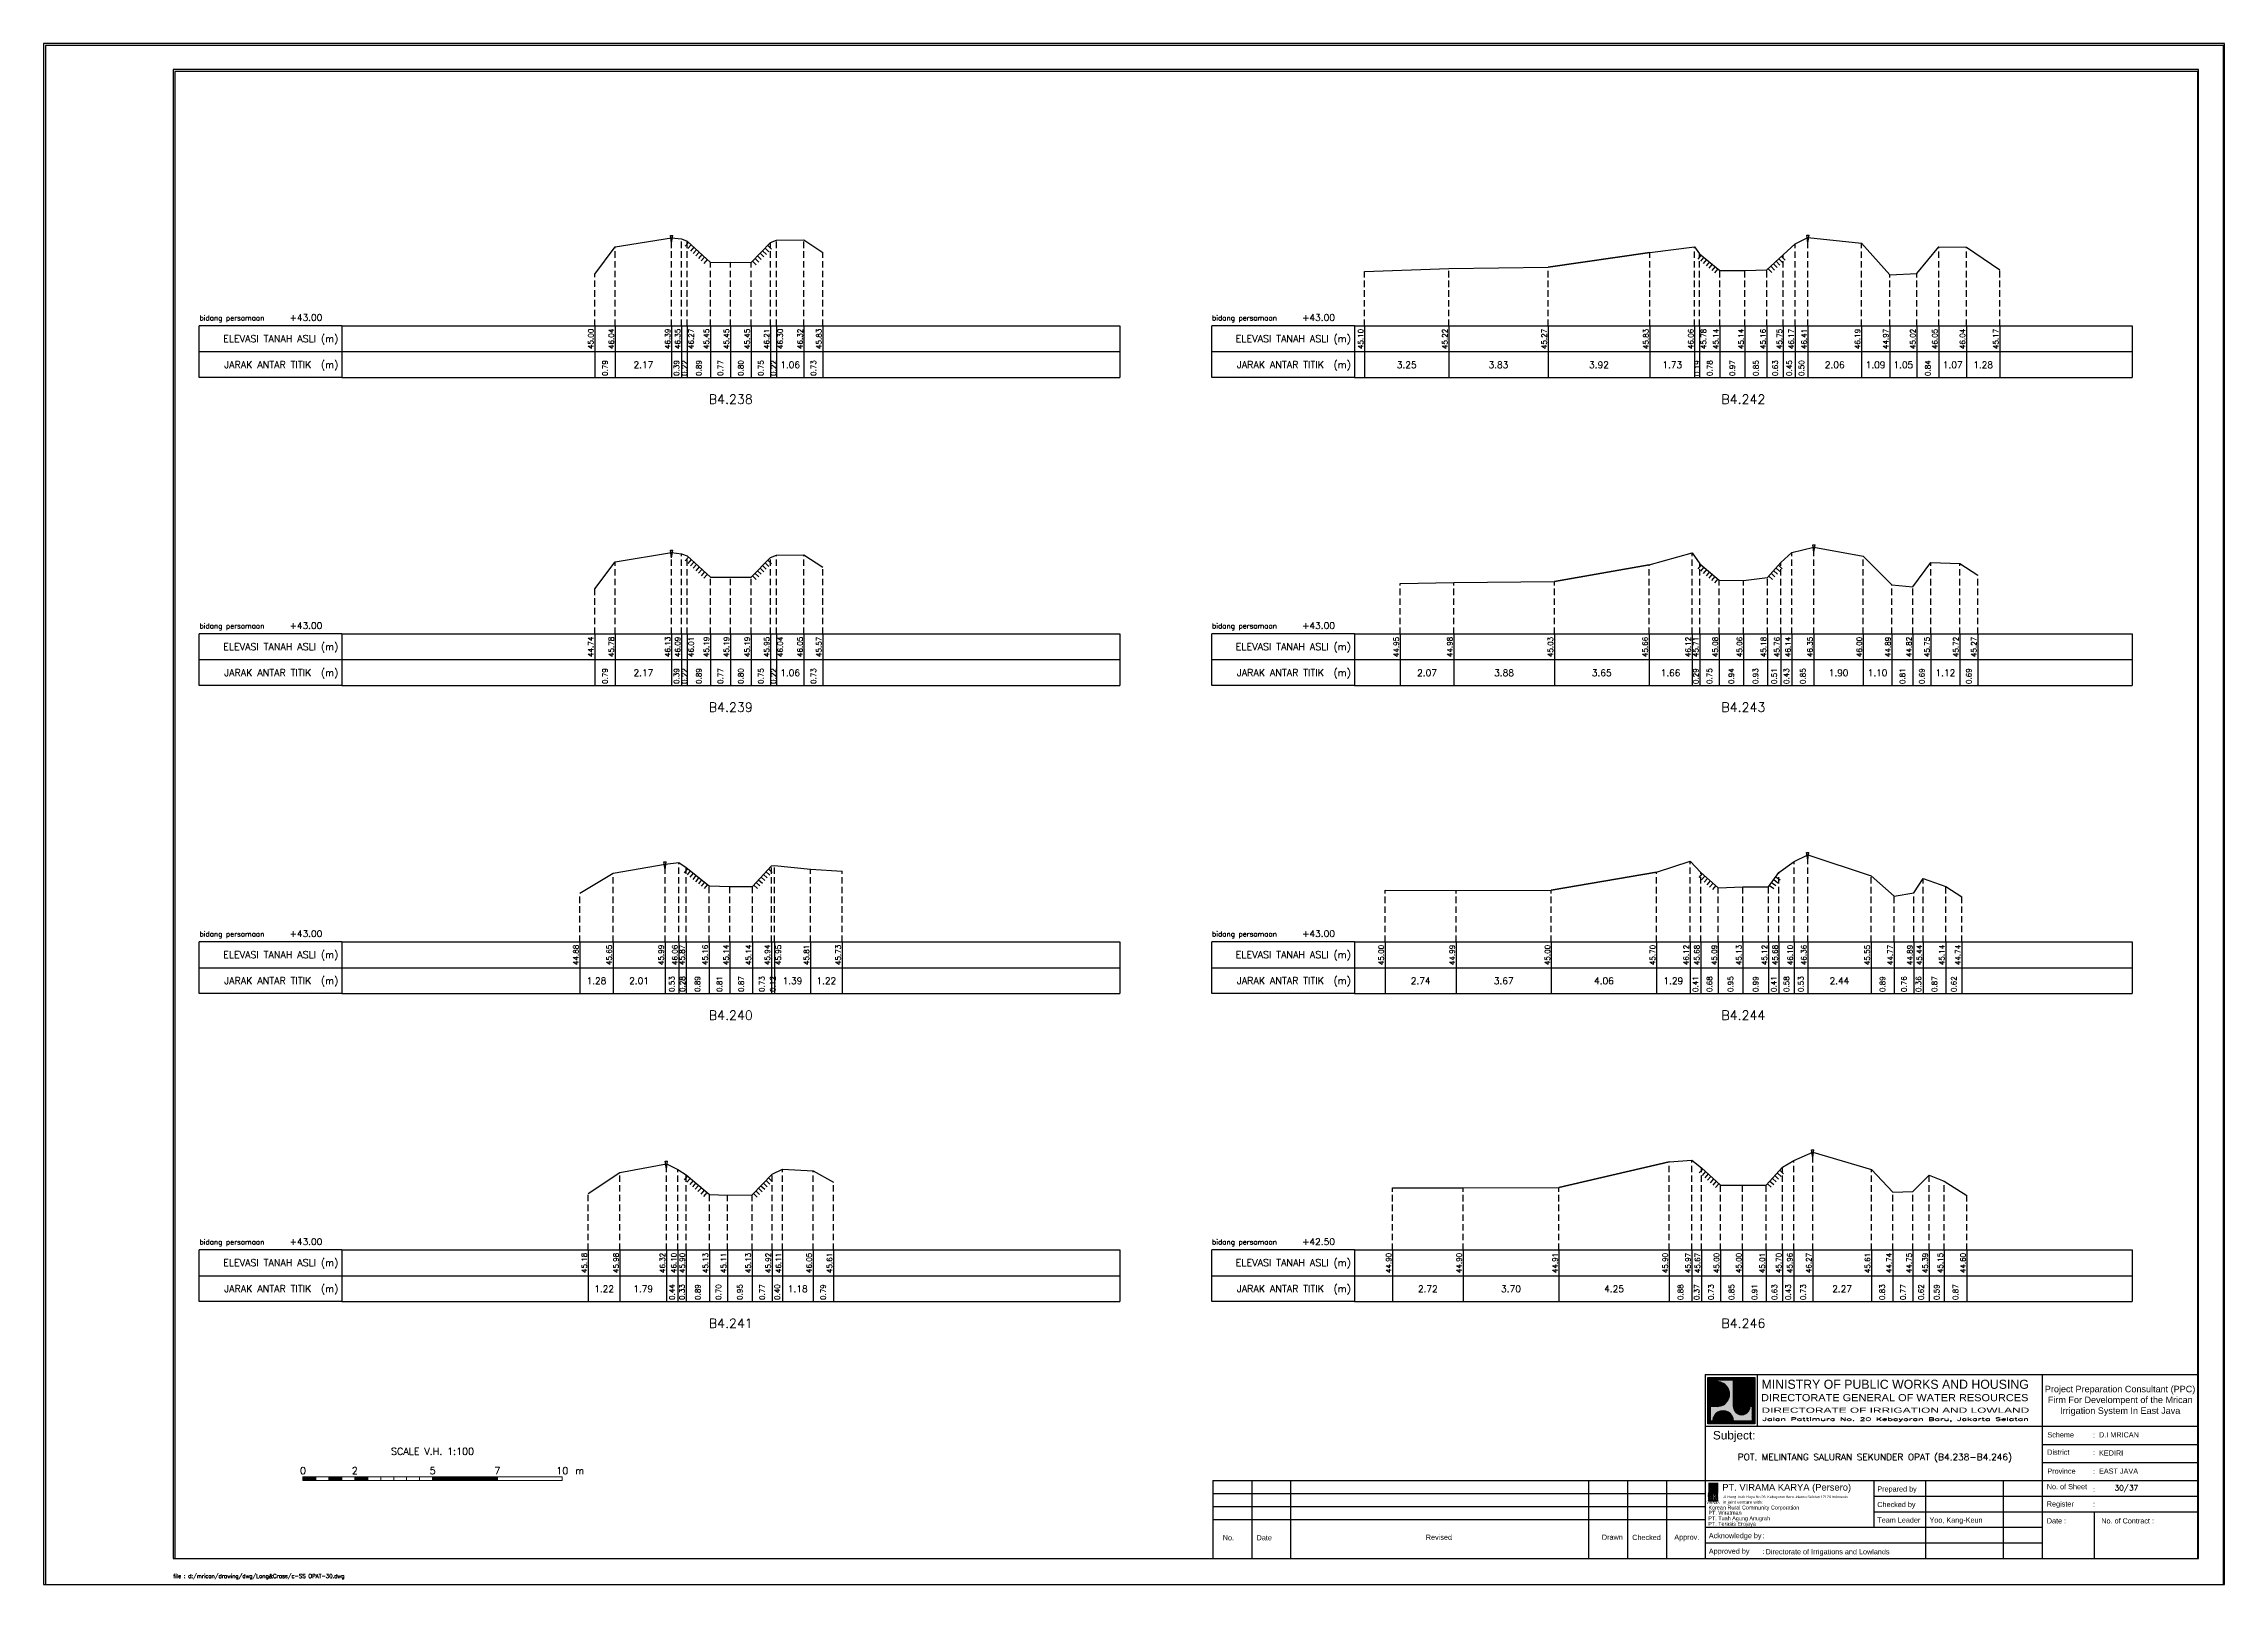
# Model space of a CAD drawing. Header units: inches. Extents: x -11 to 3175, y -842 to -783.
# Drawn here: x 2489 to 2573.1, y -842 to -782.6 of the extents above; entities that cross this region are included whole.
import ezdxf
from ezdxf.enums import TextEntityAlignment as Align

# ---------------------------------------------------------------- set-up
doc = ezdxf.new("R2010")
doc.units = ezdxf.units.IN
doc.header["$MEASUREMENT"] = 0
doc.linetypes.add('DASHED2', pattern=[0.375, 0.25, -0.125])
doc.layers.add('KOP', color=7, linetype='Continuous')
doc.layers.add('pelengkap', color=7, linetype='Continuous')
doc.styles.add('ARIAL', font='arial.ttf')
doc.styles.add('battang01', font='arial.ttf')
doc.styles.add('L100', font='simplex.shx', dxfattribs={"height": 0.254})
doc.styles.add('L140', font='simplex.shx', dxfattribs={"height": 0.356})
doc.styles.add('L60', font='simplex.shx', dxfattribs={"height": 0.152})
doc.styles.add('L80', font='simplex.shx', dxfattribs={"height": 0.203})
doc.styles.add('ROMANS-N', font='ROMANS.SHX', dxfattribs={"width": 0.8})
doc.styles.add('SONDU', font='arial.ttf')
doc.styles.get("Standard").update_dxf_attribs({"font": 'simplex.shx'})
doc.styles.add('STYLE1', font='arial.ttf', dxfattribs={"height": 0.2})
pattern_1 = [(45, (0, 0), (-0.08838834764831843, 0.08838834764831845), [])]

# ---------------------------------------------------------------- blocks, each defined once
blk = doc.blocks.new('kop')
at = {"layer": 'KOP'}
h = blk.add_hatch(color=3, dxfattribs=at)
h.paths.add_polyline_path([(609.8653532927285, 69.7965174242664), (591.8076082223538, 69.7965174242664), (591.8076082223538, 51.90947071793616), (609.8653532927285, 51.90947071793616)])
h.paths.add_polyline_path([(592.1020534932645, 52.24844148547069), (592.1020534932645, 69.50460869670152), (609.5341911203627, 69.50460869670152), (609.5341911203627, 52.24844148547069)], flags=16)
edge = h.paths.add_edge_path(flags=0)
edge.add_line((608.873529834174, 52.90910277674104), (601.6712012034158, 52.90910277674104))
edge.add_ellipse((597.6820295724688, 52.91975268540099), major_axis=(2.820780363398898, 2.820780363398898), ratio=0.9999999999999934, start_angle=314.8470375744171, end_angle=495.1529624255826)
edge.add_line((593.6928579415221, 52.90910277674104), (592.7627147794652, 52.90910277674104))
edge.add_line((592.7627147794651, 52.90910277674104), (592.7627147794651, 58.62619728620361))
edge.add_line((592.7627147794651, 58.62619728620368), (595.428986556629, 58.62619728620368))
edge.add_ellipse((595.4289865566291, 63.36824099147847), major_axis=(-3.353131261170752, 3.353131261170752), ratio=0.9999999999999983, start_angle=134.9999999999999, end_angle=314.9999999999999)
edge.add_line((595.4289865566291, 68.11028469675327), (595.4289865566291, 68.84394741944757))
edge.add_line((595.4289865566291, 68.84394741944752), (601.6547436091821, 68.84394741944752))
edge.add_line((601.6547436091821, 68.84394741944752), (601.6547436091821, 58.59413430307072))
edge.add_ellipse((604.8563547331537, 58.62619728605213), major_axis=(2.263994459030571, 2.263994459030571), ratio=0.9999999999991376, start_angle=135.5737774266452, end_angle=315.0000000026869)
edge.add_line((608.0581264027169, 58.62619728620368), (608.873529834174, 58.62619728620368))
edge.add_line((608.873529834174, 58.62619728620368), (608.873529834174, 52.9091027767411))
h = blk.add_hatch(dxfattribs=at)
h.set_pattern_fill('ANSI31', color=21)
h.set_pattern_definition(pattern_1)
h.paths.add_polyline_path([(609.5341911203627, 69.50460869670152), (592.1020534932645, 69.50460869670152), (592.1020534932645, 52.24844148547069), (609.5341911203627, 52.24844148547069)])
edge = h.paths.add_edge_path(flags=16)
edge.add_line((608.0581264038578, 58.62619728331649), (608.873529834174, 58.62619728331649))
edge.add_line((608.873529834174, 58.62619728331649), (608.873529834174, 52.90910277674104))
edge.add_line((608.873529834174, 52.90910277674104), (601.6712012043477, 52.90910277674104))
edge.add_ellipse((597.6820295732255, 52.91975268530538), major_axis=(-2.820780363950464, 2.820780363950464), ratio=0.9999999999999999, start_angle=224.8470375717975, end_angle=405.1529624282025)
edge.add_line((593.6928579421033, 52.90910277674104), (592.7627147794651, 52.90910277674104))
edge.add_line((592.7627147794651, 52.90910277674104), (592.7627147794651, 58.62619728331649))
edge.add_line((592.7627147794651, 58.62619728331649), (595.4289865705781, 58.62619728331649))
edge.add_ellipse((595.4289865571182, 63.3682409894528), major_axis=(-3.353131262124677, 3.353131262124677), ratio=0.9999999999999912, start_angle=134.9999999999997, end_angle=314.9999999999998)
edge.add_line((595.4289865571182, 68.11028469676671), (595.4289865571182, 68.84394741944752))
edge.add_line((595.4289865571182, 68.84394741944752), (601.6547436095548, 68.84394741944752))
edge.add_line((601.6547436095548, 68.84394741944752), (601.6547436095548, 58.5941344047481))
edge.add_ellipse((604.8563547345466, 58.62619728331649), major_axis=(-2.263994459341034, 2.263994459341035), ratio=0.999999999999965, start_angle=45.57377555810933, end_angle=225.000000000001)
h = blk.add_hatch(color=3, dxfattribs=at)
edge = h.paths.add_edge_path()
edge.add_line((601.6547436091821, 68.84394741944752), (595.4289865566291, 68.84394741944752))
edge.add_line((595.4289865566291, 68.84394741944752), (595.4289865566291, 68.11028469675321))
edge.add_ellipse((595.4289865566291, 63.36824099147847), major_axis=(-3.353131261170759, 3.353131261170758), ratio=0.9999999999999979, start_angle=134.9999999999999, end_angle=314.99999999999994, ccw=False)
edge.add_line((595.4289865566291, 58.62619728620368), (592.7627147794652, 58.62619728620368))
edge.add_line((592.7627147794651, 58.62619728620368), (592.7627147794651, 52.9091027767411))
edge.add_line((592.7627147794651, 52.90910277674104), (593.692857941522, 52.90910277674104))
edge.add_ellipse((597.6820295724688, 52.91975268540099), major_axis=(-2.820780363398898, 2.820780363398898), ratio=0.9999999999999934, start_angle=-135.1529624255826, end_angle=45.15296242558293, ccw=False)
edge.add_line((601.6712012034156, 52.90910277674104), (608.8735298341738, 52.90910277674104))
edge.add_line((608.873529834174, 52.90910277674104), (608.873529834174, 58.62619728620361))
edge.add_line((608.873529834174, 58.62619728620368), (608.0581264027169, 58.62619728620368))
edge.add_ellipse((604.856354733136, 58.62619728987087), major_axis=(2.263994459042317, 2.263994459042318), ratio=0.9999999999997576, start_angle=134.426222510409, end_angle=314.999999934367, ccw=False)
edge.add_line((601.6547436091821, 58.65826027636805), (601.6547436091821, 68.8439474194476))
h = blk.add_hatch(dxfattribs=at)
h.set_pattern_fill('ANSI31', color=41)
h.set_pattern_definition(pattern_1)
h.paths.add_polyline_path([(595.5939701222399, 25.44229578518152), (591.9923714647559, 25.44229578518152), (591.9923714647559, 22.12011222587194), (595.5939701222399, 22.12011222587194)])
h.paths.add_polyline_path([(594.8290399212113, 23.80107538915849), (595.486404190889, 22.50553331270966), (594.9518442189607, 22.50553331270966), (594.3704352444638, 23.59173922572727), (594.3704352444638, 22.50553331270966), (593.8526512319377, 22.50553331270966), (593.8526512319377, 24.7253559070662), (593.2416323709347, 22.50553331270966), (592.8436656118323, 22.50553331270966), (592.1206616099082, 25.0450254569166), (592.6728596590955, 25.0450254569166), (593.0257276515837, 23.53939475651638), (593.4088768836065, 25.0450254569166), (594.3704352444638, 25.0450254569166), (594.3704352444638, 23.99209855350495), (594.8904903176194, 25.0450254569166), (595.4627761213299, 25.0450254569166)], flags=16)
at = {"color": 2}
blk.add_lwpolyline([(-49.29008735655361, -9.987386569675465), (790.6905617838997, -9.987386569675465), (790.6905617838997, 583.2926438577114), (-49.29008735655361, 583.2926438577114)], close=True, dxfattribs=at)
at = {"color": 6}
blk.add_lwpolyline([(0.6493091440684111, 0.0004927304488262507), (780.7026824837753, 0.0004927304488262507), (780.7026824837753, 573.3047645575871), (0.6493091440684111, 573.3047645575871)], close=True, dxfattribs=at)
at = {"layer": 'KOP', "color": 5}
for p, q in [((590.8030303217506, 70.96299432783698), (590.8030303217506, 29.98464833497903)), ((590.8030303217506, 70.96299432783698), (780.7026824837753, 70.96299432783698)), ((400.9033781597261, 29.98464833497903), (400.9033781597261, 0.0004927304488262507)), ((400.9033781597261, 29.98464833497903), (590.8030303217506, 29.98464833497903)), ((590.8030303217506, 29.98464833497903), (590.8030303217506, 0.0004927304488262507))]:
    blk.add_line(p, q, dxfattribs=at)
at = {"layer": 'KOP', "color": 3}
for p, q in [((591.8076082223538, 69.7965174242664), (609.8653532927285, 69.7965174242664)), ((591.8076082223538, 51.90947071793616), (591.8076082223538, 69.7965174242664)), ((592.1020534932645, 69.50460869670152), (609.5341911203627, 69.50460869670152)), ((592.1020534932645, 52.24844148547069), (592.1020534932645, 69.50460869670152)), ((595.4289865571182, 68.84394741502373), (595.4289865571182, 68.1102846954029)), ((595.4289865566291, 68.84394741944752), (601.6547436091821, 68.84394741944752)), ((601.6547436095548, 58.59413430414176), (601.6547436095548, 68.84394741502373)), ((609.5341911203627, 69.50460869670152), (609.5341911203627, 52.24844148547069)), ((609.8653532927285, 69.7965174242664), (609.8653532927285, 51.90947071793616)), ((609.8653532927285, 51.90947071793616), (591.8076082223538, 51.90947071793616)), ((609.5341911203627, 52.24844148547069), (592.1020534932645, 52.24844148547069)), ((592.7627147794651, 52.90910277674104), (592.7627147794651, 58.62619728620368)), ((595.4289865571182, 58.62619728331649), (592.7627147799426, 58.62619728331649)), ((593.6928579415221, 52.90910277674104), (592.7627147794651, 52.90910277674104)), ((608.873529834174, 52.90910277674104), (601.6712012034156, 52.90910277674104)), ((608.8735298352565, 58.62619728331649), (608.0581264038578, 58.62619728331649)), ((608.873529834174, 58.62619728620368), (608.873529834174, 52.90910277674104)), ((720.7343712747147, 43.97725428375983), (780.7026824837753, 43.97725428375983)), ((720.7343712747147, 36.98095130936949), (780.7026824837753, 36.98095130936949)), ((415.895455961991, 29.98464833497903), (415.895455961991, 0.0004927304488262507)), ((430.8875337642562, 29.98464833497903), (430.8875337642562, 0.0004927304488262507)), ((545.8267969149554, 29.98464833497903), (545.8267969149554, 0.0004927304488262507)), ((560.8188747172203, 29.98464833497903), (560.8188747172203, 0.0004927304488262507)), ((575.8109525194855, 29.98464833497903), (575.8109525194855, 0.0004927304488262507)), ((655.7687007982327, 29.98464833497903), (655.7687007982327, 11.99415497226093)), ((675.7581378679197, 29.98464833497903), (675.7581378679197, 0.0004927304488262507)), ((705.7422934724498, 29.98464833497903), (705.7422934724498, 0.0004927304488262507)), ((400.9033781597261, 24.98728906755738), (590.8030303217506, 24.98728906755738)), ((400.9033781597261, 19.98992980013563), (590.8030303217506, 19.98992980013563)), ((655.7687007982327, 23.98781721407303), (720.7343712747147, 23.98781721407303)), ((655.7687007982327, 17.99098609316704), (720.7343712747147, 17.99098609316704)), ((720.7343712747147, 23.98781721407303), (780.7026824837753, 23.98781721407303)), ((720.7343712747147, 17.99098609316704), (780.7026824837753, 17.99098609316704)), ((740.7238083444017, 17.99098609316704), (740.7238083444017, 0.0004927304488262507)), ((400.9033781597261, 14.99257053271398), (590.8030303217506, 14.99257053271398)), ((590.8030303217506, 5.997323851354935), (720.7343712747147, 5.997323851354935))]:
    blk.add_line(p, q, dxfattribs=at)
at = {"layer": 'KOP', "color": 4}
for p, q in [((610.7924673914374, 70.96299432783698), (610.7924673914374, 50.97355725815018)), ((720.7343712747147, 70.96299432783698), (720.7343712747147, 0.0004927304488262507)), ((590.8030303217506, 50.97355725815018), (720.7343712747147, 50.97355725815018)), ((720.7343712747147, 50.97355725815018), (780.7026824837753, 50.97355725815018)), ((590.8030303217506, 29.98464833497903), (720.7343712747147, 29.98464833497903)), ((720.7343712747147, 29.98464833497903), (780.7026824837753, 29.98464833497903)), ((590.8030303217506, 11.99415497226093), (720.7343712747147, 11.99415497226093))]:
    blk.add_line(p, q, dxfattribs=at)
at = {"layer": 'KOP', "color": 41}
blk.add_line((595.5939701222399, 22.12011222587194), (591.9923714647559, 22.12011222587194), dxfattribs=at)
for points in [[(591.9923714647559, 25.44229578518152), (595.5939701222399, 25.44229578518152)], [(592.2042302093139, 25.44229578518152), (592.4160889538717, 25.44229578518152)], [(592.6279476984296, 25.44229578518152), (592.8398064429874, 25.44229578518152)], [(593.0516651875452, 25.44229578518152), (593.2635239321031, 25.44229578518152)], [(593.475382676661, 25.44229578518152), (593.6872414212188, 25.44229578518152)], [(593.8991001657766, 25.44229578518152), (594.1109589103345, 25.44229578518152)], [(594.3228176548924, 25.44229578518152), (594.5346763994503, 25.44229578518152)], [(594.7465351440081, 25.44229578518152), (594.958393888566, 25.44229578518152)], [(595.1702526331238, 25.44229578518152), (595.3821113776818, 25.44229578518152)], [(592.1206616099082, 25.0450254569166), (592.6728596590955, 25.0450254569166)], [(592.1206616099082, 25.0450254569166), (592.8436656118323, 22.50553331270964)], [(592.6728596590955, 25.04502545691657), (593.0257276515837, 23.53939475651638), (593.4088768836065, 25.04502545691663)], [(592.8436656118323, 22.50553331270966), (593.2416323709347, 22.50553331270966)], [(593.2416323709347, 22.50553331270964), (593.8526512319377, 24.7253559070662)], [(593.4088768836065, 25.0450254569166), (594.3704352444638, 25.0450254569166)], [(593.8526512319377, 22.50553331270966), (593.8526512319377, 24.7253559070662)], [(593.8526512319377, 22.50553331270966), (594.3704352444638, 22.50553331270966)], [(594.3704352444638, 25.0450254569166), (594.3704352444638, 23.99209855350495)], [(594.3704352444638, 23.99209855350495), (594.8904903176194, 25.04502545691664)], [(594.9518442189607, 22.50553331270961), (594.3704352444638, 23.59173922572727)], [(594.3704352444638, 23.59173922572727), (594.3704352444638, 22.50553331270966)], [(594.8290399212113, 23.80107538915849), (595.4627761213299, 25.04502545691658)], [(594.8290399212113, 23.80107538915849), (595.486404190889, 22.50553331270966)], [(594.8904903176194, 25.0450254569166), (595.4627761213299, 25.0450254569166)], [(594.9518442189607, 22.50553331270966), (595.486404190889, 22.50553331270966)]]:
    blk.add_lwpolyline(points, dxfattribs=at)
at = {"layer": 'KOP', "color": 42}
for points in [[(592.1962927759001, 29.11418325926331), (592.1962927759001, 25.44229578518152)], [(592.5354066955362, 29.11418325926331), (592.5354066955362, 25.44229578518152)], [(592.9591241846518, 29.11418325926331), (592.9591241846518, 25.44229578518152)], [(593.3828416737675, 29.11418325926331), (593.3828416737675, 25.44229578518152)], [(593.8065591628832, 29.11418325926331), (593.8065591628832, 25.44229578518152)], [(594.2302766519989, 29.11418325926331), (594.2302766519989, 25.44229578518152)], [(594.6539941411147, 29.11418325926331), (594.6539941411147, 25.44229578518152)], [(595.0777116302304, 29.11418325926331), (595.0777116302304, 25.44229578518152)], [(595.5014291193462, 29.11418325926331), (595.5014291193462, 25.44229578518152)]]:
    blk.add_lwpolyline(points, dxfattribs=at)
at = {"layer": 'KOP', "color": 3}
for centre, major_axis, ratio, start_param, end_param in [((595.4289865571182, 63.3682409894528), (-3.353131262124677, 3.353131262124677), 0.9999999999999912, 2.35619449019234, 5.497787143782134), ((597.6820295732255, 52.91975268530538), (-2.820780363950464, 2.820780363950464), 0.9999999999999998, 3.924321118983262, 7.071253168581014), ((604.8563547345466, 58.62619728331649), (-2.263994459341034, 2.263994459341035), 0.9999999999999651, 0.7853981633974656, 3.926990816987259)]:
    blk.add_ellipse(centre, major_axis=major_axis, ratio=ratio, start_param=start_param, end_param=end_param, dxfattribs=at)
at = {"layer": 'KOP', "color": 5, "style": 'SONDU'}
for s, height, width, p, p2 in [('MINISTRY OF PUBLIC WORKS AND HOUSING', 3.49815148719519, 0.9710490151369037, (612.4932982688147, 65.39724920043633), (715.583635835389, 65.39724920043633)), ('DIRECTORATE GENERAL OF WATER RESOURCES', 2.748547597081934, 1.100714376561997, (612.3259886324004, 60.61804978528377), (715.4154333181652, 60.61804978528377)), ('DIRECTORATE OF IRRIGATION AND LOWLAND', 1.99894370696868, 1.63875262601232, (612.5247331509995, 56.15346481889102), (715.7518429621628, 56.15346481889102))]:
    blk.add_text(s, height=height, dxfattribs=dict(at, width=width)).set_placement(p, p2, align=Align.FIT)
at = {"layer": 'KOP', "color": 3, "style": 'ROMANS-N', "width": 1.832260783358812}
blk.add_text('Jalan Pattimura No. 20 Kebayoran Baru, Jakarta Selatan', height=1.249339816855425, dxfattribs=at).set_placement((612.7914110984061, 53.0739527913797), (715.583635835389, 53.0739527913797), align=Align.FIT)
at = {"layer": 'KOP', "color": 5, "style": 'ARIAL'}
blk.add_text('Subject:', height=3.252150442789123, dxfattribs=at).set_placement((593.7538629287924, 45.86653647040268))
at = {"layer": 'KOP', "color": 3}
for s, height, style, p in [('Scheme', 1.99894370696868, 'battang01', (722.7467307064071, 46.65722556886666)), ('District', 1.99894370696868, 'battang01', (722.6754973804648, 39.96707763894264)), (':', 1.99894370696868, 'battang01', (740.368327375754, 46.56012324452533)), ('D.I MRICAN', 1.99894370696868, 'battang01', (742.6585068305885, 46.65722556886666)), ('Province', 1.99894370696868, 'battang01', (722.7467307064071, 32.66461962008597)), (':', 1.99894370696868, 'battang01', (740.368327375754, 32.56751729574452)), (':', 1.99894370696868, 'battang01', (740.382074427338, 39.86997531646293)), ('KEDIRI', 1.99894370696868, 'battang01', (742.6585068305885, 39.66092259447632)), ('EAST JAVA', 1.99894370696868, 'battang01', (742.6585068305885, 32.66461962008597)), ('Prepared by', 1.99894370696868, 'battang01', (657.1430811109453, 25.78808395849862)), ('No. of Sheet ', 1.99894370696868, 'battang01', (722.520620818671, 26.67669459981798)), (':', 1.99894370696868, 'battang01', (740.3764858407951, 25.61838168175072)), ('in joint venture with:', 1.249339816855425, 'SONDU', (597.5578460284455, 21.07202452231022)), ('Checked by', 1.99894370696868, 'battang01', (657.1430811109453, 19.79125283759251)), ('Register', 1.99894370696868, 'battang01', (722.520620818671, 20.01807698302375)), (':', 1.99894370696868, 'battang01', (740.3598310849088, 19.92097465868241)), ('No.', 2, 'STYLE1', (404.7326663119579, 6.989602865739329)), ('Date', 2, 'STYLE1', (417.7761580577991, 6.989602865739329)), ('Revised', 2, 'STYLE1', (483.0371936477145, 7.169341252978228)), ('Drawn', 2, 'STYLE1', (550.9231662973559, 7.182965166626985)), ('Checked', 2, 'STYLE1', (562.6224972631348, 7.108401592637279)), ('Approv.', 2, 'STYLE1', (578.86250988613, 7.205550314016108)), ('Acknowledge by', 1.99894370696868, 'battang01', (592.1774106344633, 7.797590595780406)), (':', 1.99894370696868, 'battang01', (612.7647815001492, 7.813086169812294)), ('Team Leader', 1.99894370696868, 'battang01', (657.1430811109453, 13.79442171668651)), ('Yoo, Kang-Keun', 1.99894370696868, 'battang01', (677.261691985017, 13.79442171668651)), ('Date :', 1.99894370696868, 'battang01', (722.520620818671, 13.48542904786333)), ('No. of Contract :', 1.99894370696868, 'battang01', (743.5203251274443, 13.48542904786333)), ('Approved by', 1.99894370696868, 'battang01', (592.1774106344633, 1.800759474874411)), (':', 1.99894370696868, 'battang01', (612.8062382028575, 1.771932832116903)), ('Directorate of Irrigations and Lowlands', 1.99894370696868, 'battang01', (614.0846811434608, 1.594699671224788))]:
    blk.add_text(s, height=height, dxfattribs=dict(at, style=style)).set_placement(p)
at = {"layer": 'KOP', "color": 6, "style": 'SONDU'}
blk.add_text('PT. VIRAMA KARYA (Persero)', height=2.580944750812598, dxfattribs=at).set_placement((597.3630730504415, 26.14584984606049))
at = {"layer": 'KOP', "color": 42, "style": 'SONDU'}
blk.add_text('VIRAMA', height=0.9417941134961573, dxfattribs=at).set_placement((591.2959839900191, 21.03873930941651))
at = {"layer": 'KOP', "color": 4, "style": 'SONDU'}
for s, p in [('Korean Rural Community Corporation', (592.0172325651579, 18.85809622764893)), ('PT. Wiratman', (592.0172325651579, 16.86431729777243)), ('PT. Terasis Erojaya', (591.9444979581187, 12.58833032325808)), ('PT. Tuah Agung Anugrah', (591.9984246368545, 14.73155498450907))]:
    blk.add_text(s, height=1.49920778022651, dxfattribs=at).set_placement(p)
at = {"layer": 'KOP', "color": 3, "insert": (719.8583502723425, 60.76950394133539), "char_height": 2.49867963371085, "width": 61.43936713392102, "attachment_point": 4, "style": 'SONDU'}
blk.add_mtext('\\pi1.9124;Project Preparation Consultant (PPC)\\P\\pi3.0493;Firm For Develompent of the Mrican \\P\\pi7.7731;Irrigation System In East Java', dxfattribs=at)
at = {"layer": 'KOP', "color": 2, "insert": (597.5716775050441, 24.25098294227902), "char_height": 0.9994718534843399, "width": 48.71807324837515, "attachment_point": 1, "style": 'SONDU'}
blk.add_mtext('Jl. Hang Tuah Raya No.26, Kebayoran Baru Jakarta Selatan 12120 Indonesia', dxfattribs=at)
blk = doc.blocks.new('*X6')
at = {"color": 0}
for p, q in [((20000, 6250), (25000, 6250)), ((20000, 6200), (25000, 6200)), ((20000, 6150), (25000, 6150)), ((20000, 6100), (25000, 6100)), ((20000, 6050), (25000, 6050))]:
    blk.add_line(p, q, dxfattribs=at)
blk = doc.blocks.new('*X5')
at = {"color": 0}
for p, q in [((14000, 6250), (15000, 6250)), ((14000, 6200), (15000, 6200)), ((14000, 6150), (15000, 6150)), ((14000, 6100), (15000, 6100)), ((14000, 6050), (15000, 6050))]:
    blk.add_line(p, q, dxfattribs=at)
blk = doc.blocks.new('*X3')
at = {"color": 0}
for p, q in [((10000, 6250), (11000, 6250)), ((10000, 6200), (11000, 6200)), ((10000, 6150), (11000, 6150)), ((10000, 6100), (11000, 6100)), ((10000, 6050), (11000, 6050))]:
    blk.add_line(p, q, dxfattribs=at)
blk = doc.blocks.new('*X4')
at = {"color": 0}
for p, q in [((12000, 6250), (13000, 6250)), ((12000, 6200), (13000, 6200)), ((12000, 6150), (13000, 6150)), ((12000, 6100), (13000, 6100)), ((12000, 6050), (13000, 6050))]:
    blk.add_line(p, q, dxfattribs=at)
blk = doc.blocks.new('c100')
at = {"color": 2}
blk.add_lwpolyline([(-5, -1), (79.10000000000002, -1), (79.10000000000002, 58.4), (-5, 58.4)], close=True, dxfattribs=at)
at = {"color": 6}
blk.add_lwpolyline([(0, 0), (78.10000000000002, 0), (78.10000000000002, 57.4), (3.516176065587739e-15, 57.4)], close=True, dxfattribs=at)
at = {"color": 3, "lineweight": 0}
for points in [[(5, 3), (5.5, 3), (5.5, 3.15), (5, 3.15)], [(5.5, 3), (6, 3), (6, 3.15), (5.5, 3.15)], [(6, 3), (6.5, 3), (6.5, 3.15), (6, 3.15)], [(6.5, 3), (7, 3), (7, 3.15), (6.5, 3.15)], [(7, 3), (7.5, 3), (7.5, 3.15), (7, 3.15)], [(7.5, 3), (8, 3), (8, 3.15), (7.5, 3.15)], [(8, 3), (8.5, 3), (8.5, 3.15), (8, 3.15)], [(8.5, 3), (9, 3), (9, 3.15), (8.5, 3.15)], [(9, 3), (9.5, 3), (9.5, 3.15), (9, 3.15)], [(9.5, 3), (10, 3), (10, 3.15), (9.5, 3.15)], [(10, 3), (12.5, 3), (12.5, 3.15), (10, 3.15)], [(12.5, 3), (15, 3), (15, 3.15), (12.5, 3.15)]]:
    blk.add_lwpolyline(points, close=True, dxfattribs=at)
at = {"color": 1, "lineweight": 0, "xscale": 0.0005, "yscale": 0.0005, "zscale": 0.0005}
for name in ['*X3', '*X4', '*X5', '*X6']:
    blk.add_blockref(name, (0, 0), dxfattribs=at)
at = {"color": 3}
for s, p in [('SCALE V.H. 1:100', (10, 4)), ('0', (5, 3.25)), ('2', (7, 3.25)), ('5', (10, 3.25)), ('7', (12.5, 3.25)), ('10', (15, 3.25))]:
    blk.add_text(s, height=0.27, dxfattribs=at).set_placement(p, align=Align.CENTER)
blk.add_text('m', height=0.27, dxfattribs=at).set_placement((15.5, 3.25))
blk = doc.blocks.new('das2')
at = {"color": 5, "linetype": 'Continuous'}
for q in [(0, 1), (17.75, 0.9999999999999973)]:
    blk.add_line((2.75, 1), q, dxfattribs=at)
at = {"color": 3, "linetype": 'Continuous'}
for p, q in [((2.75, 1), (2.75, 0)), ((17.75, 0.9999999999999973), (17.75, -2.664535259100376e-15)), ((0, 0.5000000000000004), (17.75, 0.4999999999999973)), ((2.75, 0), (0, 0)), ((2.75, 0), (17.75, -2.664535259100376e-15))]:
    blk.add_line(p, q, dxfattribs=at)
blk.add_lwpolyline([(0, 0), (0, 1)], dxfattribs=at)
blk.add_text('bidang persamaan', height=0.1, dxfattribs=at).set_placement((0.005000000000000004, 1.100000000000001))
at = {"color": 5, "linetype": 'Continuous'}
for s, p in [('ELEVASI TANAH ASLI (m)', (2.683279515513197, 0.6825000000000001)), ('JARAK ANTAR TITIK  (m)', (2.683279515513197, 0.1825000000000001))]:
    blk.add_text(s, height=0.135, dxfattribs=at).set_placement(p, align=Align.RIGHT)
blk = doc.blocks.new('gbrpatok')
at = {"color": 2, "linetype": 'Continuous'}
for p, q in [((-0.0004517254713327645, 0.0009574234873781506), (0.0004517254713327645, 0.0009574234873781506)), ((0, -0.001962284437723838), (-0.0004517254713327645, 0.0009574234873781506)), ((0, -0.001962284437723838), (0.0004517254713327645, 0.0009574234873781506))]:
    blk.add_line(p, q, dxfattribs=at)

msp = doc.modelspace()

# ---------------------------------------------------------------- linework, layer by layer
at = {"color": 2, "linetype": 'Continuous', "lineweight": -3}
for p, q in [((2510.252361745248, -791.4864968381859), (2511.045979875248, -790.4394968381858)), ((2511.045979875248, -790.4394968381858), (2513.216506309248, -790.0884968381858)), ((2513.216506309248, -790.0884968381858), (2513.603954370248, -790.1294968381859)), ((2513.603954370248, -790.1294968381859), (2513.821417046248, -790.2134968381858)), ((2513.821417046248, -790.2134968381858), (2514.712133602248, -791.0334968381859)), ((2516.287088176248, -791.0324968381858), (2517.035790273248, -790.2714968381858)), ((2517.035790273248, -790.2714968381858), (2517.259667448248, -790.1814968381858)), ((2517.259667448248, -790.1814968381858), (2518.323095191248, -790.1674968381858)), ((2518.323095191248, -790.1674968381858), (2519.050221420248, -790.6484968381858)), ((2550.944037469662, -790.6513267737332), (2552.671210124663, -790.4303267737332)), ((2552.671210124663, -790.4303267737332), (2552.862805075662, -790.7043267737332)), ((2556.091034819663, -790.7393267737332), (2556.544514382662, -790.3203267737332)), ((2556.544514382662, -790.3203267737332), (2557.041530479662, -790.0783267737331)), ((2557.041530479662, -790.0783267737331), (2559.102538242662, -790.2983267737332)), ((2559.102538242662, -790.2983267737332), (2560.193279993663, -791.5183267737332)), ((2561.241300116662, -791.4673267737331), (2562.086129373663, -790.4403267737332)), ((2562.086129373663, -790.4403267737332), (2563.154454493662, -790.4493267737332)), ((2563.154454493662, -790.4493267737332), (2564.437737683662, -791.3163267737332)), ((2514.712133602248, -791.0334968381859), (2515.485057609248, -791.0314968381858)), ((2515.485057609248, -791.0314968381858), (2516.287088176248, -791.0324968381858)), ((2539.943686609663, -791.3893267737332), (2543.190410669662, -791.2653267737331)), ((2543.190410669662, -791.2653267737331), (2547.019522649663, -791.2203267737332)), ((2547.019522649663, -791.2203267737332), (2550.944037469662, -790.6513267737332)), ((2552.862805075662, -790.7043267737332), (2553.640429334662, -791.3443267737332)), ((2553.640429334662, -791.3443267737332), (2554.610021277662, -791.3503267737332)), ((2554.610021277662, -791.3503267737332), (2555.458790766662, -791.3263267737332)), ((2555.458790766662, -791.3263267737332), (2556.091034819663, -790.7393267737332)), ((2560.193279993663, -791.5183267737332), (2561.241300116662, -791.4673267737331)), ((2511.0459723202, -802.5754970008022), (2513.2167806962, -802.2244970008022)), ((2513.2167806962, -802.2244970008022), (2513.6035842642, -802.2654970008023)), ((2513.6035842642, -802.2654970008023), (2513.8218005302, -802.3494970008022)), ((2517.2592118942, -802.3174970008023), (2518.3223546112, -802.3034970008023)), ((2518.3223546112, -802.3034970008023), (2519.0505050642, -802.7844970008023)), ((2550.912048333477, -802.6994623867856), (2552.570771284477, -802.2364623867855)), ((2552.570771284477, -802.2364623867855), (2552.865660406477, -802.6494623867856)), ((2555.995400593476, -802.6034623867856), (2556.423663309477, -802.2194623867856)), ((2556.423663309477, -802.2194623867856), (2557.270353925477, -802.0134623867856)), ((2557.270353925477, -802.0134623867856), (2559.172815489477, -802.3654623867856)), ((2510.2523055312, -803.6224970008022), (2511.0459723202, -802.5754970008022)), ((2513.8218005302, -802.3494970008022), (2514.7126259412, -803.1694970008023)), ((2516.2865958372, -803.1684970008023), (2517.0353814872, -802.4074970008022)), ((2517.0353814872, -802.4074970008022), (2517.2592118942, -802.3174970008023)), ((2547.261135925477, -803.3314623867856), (2550.912048333477, -802.6994623867856)), ((2552.865660406477, -802.6494623867856), (2553.618583670477, -803.2804623867855)), ((2555.480636350477, -803.1774623867856), (2555.995400593476, -802.6034623867856)), ((2559.172815489477, -802.3654623867856), (2560.277690621477, -803.4684623867855)), ((2561.089206633477, -803.5374623867856), (2561.782415206477, -802.6084623867856)), ((2561.782415206477, -802.6084623867856), (2562.898732910477, -802.6424623867856)), ((2562.898732910477, -802.6424623867856), (2563.591619068477, -803.0924623867855)), ((2514.7126259412, -803.1694970008023), (2515.4850073162, -803.1674970008023)), ((2515.4850073162, -803.1674970008023), (2516.2865958372, -803.1684970008023)), ((2541.316552085477, -803.4154623867855), (2543.382328435477, -803.3774623867856)), ((2543.382328435477, -803.3774623867856), (2547.261135925477, -803.3314623867856)), ((2553.618583670477, -803.2804623867855), (2554.555104397476, -803.3034623867856)), ((2554.555104397476, -803.3034623867856), (2555.480636350477, -803.1774623867856)), ((2560.277690621477, -803.4684623867855), (2561.089206633477, -803.5374623867856)), ((2556.504874600716, -814.1343215320908), (2557.032686119715, -813.8753215320908)), ((2557.032686119715, -813.8753215320908), (2559.475846777716, -814.6863215320908)), ((2509.679093402173, -815.3503486045854), (2510.959760613173, -814.5793486045853)), ((2510.959760613173, -814.5793486045853), (2512.966387883173, -814.2403486045854)), ((2512.966387883173, -814.2403486045854), (2513.496135937173, -814.1713486045853)), ((2513.496135937173, -814.1713486045853), (2513.774130416173, -814.3623486045853)), ((2513.774130416173, -814.3623486045853), (2514.661860088173, -815.0683486045854)), ((2516.337361778174, -815.0923486045854), (2517.064294788173, -814.2923486045854)), ((2517.064294788173, -814.2923486045854), (2517.184240655173, -814.2823486045853)), ((2517.184240655173, -814.2823486045853), (2518.571911319174, -814.4213486045853)), ((2518.571911319174, -814.4213486045853), (2519.795615438174, -814.5033486045853)), ((2547.144125860716, -815.2393215320908), (2551.202377380715, -814.5383215320908)), ((2551.202377380715, -814.5383215320908), (2552.492115560715, -814.1193215320908)), ((2552.492115560715, -814.1193215320908), (2552.906729260716, -814.5523215320908)), ((2552.906729260716, -814.5523215320908), (2553.582091967715, -815.1443215320908)), ((2555.517128136716, -815.1143215320908), (2555.923505791715, -814.5523215320908)), ((2555.923505791715, -814.5523215320908), (2556.504874600716, -814.1343215320908)), ((2559.475846777716, -814.6863215320908), (2560.363320443716, -815.4693215320908)), ((2561.123304654715, -815.3423215320908), (2561.488085652716, -814.7913215320908)), ((2561.488085652716, -814.7913215320908), (2562.355643380715, -815.0973215320907)), ((2514.661860088173, -815.0683486045854), (2515.469982299173, -815.0893486045853)), ((2515.469982299173, -815.0893486045853), (2516.337361778174, -815.0923486045854)), ((2540.736909089715, -815.2323215320907), (2543.473112929716, -815.2483215320908)), ((2543.473112929716, -815.2483215320908), (2547.144125860716, -815.2393215320908)), ((2553.582091967715, -815.1443215320908), (2554.531180572716, -815.1103215320908)), ((2554.531180572716, -815.1103215320908), (2555.517128136716, -815.1143215320908)), ((2560.363320443716, -815.4693215320908), (2561.123304654715, -815.3423215320908)), ((2562.355643380715, -815.0973215320907), (2562.971438934715, -815.4983215320908)), ((2511.225799676299, -826.1273785513032), (2513.016917762299, -825.7853785513032)), ((2513.016917762299, -825.7853785513032), (2513.453002617299, -826.0113785513032)), ((2547.438980525902, -826.7014339555819), (2551.689422330901, -825.715433955582)), ((2551.689422330901, -825.715433955582), (2552.565884675902, -825.6434339555819)), ((2552.565884675902, -825.6434339555819), (2552.933933008901, -825.9424339555819)), ((2556.064558255901, -825.912433955582), (2556.491888228901, -825.6544339555819)), ((2556.491888228901, -825.6544339555819), (2557.222381212901, -825.340433955582)), ((2557.222381212901, -825.340433955582), (2559.491383196902, -825.9994339555819)), ((2510.004948971299, -826.9273785513033), (2511.225799676299, -826.1273785513032)), ((2513.453002617299, -826.0113785513032), (2513.783005225299, -826.2053785513032)), ((2513.783005225299, -826.2053785513032), (2514.676106118299, -826.9753785513033)), ((2516.323115730299, -826.9803785513033), (2517.095952574299, -826.1853785513032)), ((2517.095952574299, -826.1853785513032), (2517.491652727299, -825.9943785513033)), ((2517.491652727299, -825.9943785513033), (2518.671538970299, -826.0573785513033)), ((2518.671538970299, -826.0573785513033), (2519.462172218299, -826.4943785513033)), ((2543.739680892902, -826.7124339555819), (2547.438980525902, -826.7014339555819)), ((2552.933933008901, -825.9424339555819), (2553.667625243902, -826.608433955582)), ((2553.667625243902, -826.608433955582), (2554.522538254902, -826.6114339555819)), ((2554.522538254902, -826.6114339555819), (2555.431594793901, -826.604433955582)), ((2555.431594793901, -826.604433955582), (2556.064558255901, -825.912433955582)), ((2559.491383196902, -825.9994339555819), (2560.319028593901, -826.8744339555819)), ((2561.091151043901, -826.8564339555819), (2561.712680200902, -826.2214339555819)), ((2561.712680200902, -826.2214339555819), (2562.298837653902, -826.4574339555819)), ((2562.298837653902, -826.4574339555819), (2563.170538069901, -827.0094339555819)), ((2514.676106118299, -826.9753785513033), (2515.375806695299, -826.9963785513032)), ((2515.375806695299, -826.9963785513032), (2516.323115730299, -826.9803785513033)), ((2541.024002252901, -826.710433955582), (2543.739680892902, -826.7124339555819)), ((2560.319028593901, -826.8744339555819), (2561.091151043901, -826.8564339555819))]:
    msp.add_line(p, q, dxfattribs=at)
at = {"color": 1, "linetype": 'DASHED2', "lineweight": -3}
for p, q in [((2511.045979875248, -793.4824968381859), (2511.045979875248, -790.4394968381858)), ((2513.216506309248, -793.4824968381859), (2513.216506309248, -790.0884968381858)), ((2513.603954370248, -793.4824968381859), (2513.603954370248, -790.1294968381859)), ((2513.821417046248, -793.4824968381859), (2513.821417046248, -790.2134968381858)), ((2517.035790273248, -793.4824968381859), (2517.035790273248, -790.2714968381858)), ((2517.259667448248, -793.4824968381859), (2517.259667448248, -790.1814968381858)), ((2518.323095191248, -793.4824968381859), (2518.323095191248, -790.1674968381858)), ((2552.671210124663, -793.4853267737332), (2552.671210124663, -790.4303267737332)), ((2556.544514382662, -793.4853267737332), (2556.544514382662, -790.3203267737332)), ((2557.041530479662, -793.4853267737332), (2557.041530479662, -790.0783267737331)), ((2559.102538242662, -793.4853267737332), (2559.102538242662, -790.2983267737332)), ((2562.086129373663, -793.4853267737332), (2562.086129373663, -790.4403267737332)), ((2563.154454493662, -793.4853267737332), (2563.154454493662, -790.4493267737332)), ((2514.712133602248, -793.4824968381859), (2514.712133602248, -791.0334968381859)), ((2515.485057609248, -793.4824968381859), (2515.485057609248, -791.0314968381858)), ((2516.287088176248, -793.4824968381859), (2516.287088176248, -791.0324968381858)), ((2519.050221420248, -793.4824968381859), (2519.050221420248, -790.6484968381858)), ((2543.190410669662, -793.4853267737332), (2543.190410669662, -791.2653267737331)), ((2547.019522649663, -793.4853267737332), (2547.019522649663, -791.2203267737332)), ((2550.944037469662, -793.4853267737332), (2550.944037469662, -790.6513267737332)), ((2552.862805075662, -793.4853267737332), (2552.862805075662, -790.7043267737332)), ((2553.640429334662, -793.4853267737332), (2553.640429334662, -791.3443267737332)), ((2554.610021277662, -793.4853267737332), (2554.610021277662, -791.3503267737332)), ((2555.458790766662, -793.4853267737332), (2555.458790766662, -791.3263267737332)), ((2556.091034819663, -793.4853267737332), (2556.091034819663, -790.7393267737332)), ((2564.437737683662, -793.4853267737332), (2564.437737683662, -791.3163267737332)), ((2510.252361745248, -793.4824968381859), (2510.252361745248, -791.4864968381859)), ((2539.943686609663, -793.4853267737332), (2539.943686609663, -791.3893267737332)), ((2560.193279993663, -793.4853267737332), (2560.193279993663, -791.5183267737332)), ((2561.241300116662, -793.4853267737332), (2561.241300116662, -791.4673267737331)), ((2513.2167806962, -805.3574970008023), (2513.2167806962, -802.2244970008022)), ((2513.6035842642, -805.3574970008023), (2513.6035842642, -802.2654970008023)), ((2518.3223546112, -805.3574970008023), (2518.3223546112, -802.3034970008023)), ((2552.570771284477, -805.3604623867856), (2552.570771284477, -802.2364623867855)), ((2556.423663309477, -805.3604623867856), (2556.423663309477, -802.2194623867856)), ((2557.270353925477, -805.3604623867856), (2557.270353925477, -802.0134623867856)), ((2511.0459723202, -805.3574970008023), (2511.0459723202, -802.5754970008022)), ((2513.8218005302, -805.3574970008023), (2513.8218005302, -802.3494970008022)), ((2517.0353814872, -805.3574970008023), (2517.0353814872, -802.4074970008022)), ((2517.2592118942, -805.3574970008023), (2517.2592118942, -802.3174970008023)), ((2519.0505050642, -805.3574970008023), (2519.0505050642, -802.7844970008023)), ((2550.912048333477, -805.3604623867856), (2550.912048333477, -802.6994623867856)), ((2552.865660406477, -805.3604623867856), (2552.865660406477, -802.6494623867856)), ((2555.995400593476, -805.3604623867856), (2555.995400593476, -802.6034623867856)), ((2559.172815489477, -805.3604623867856), (2559.172815489477, -802.3654623867856)), ((2561.782415206477, -805.3604623867856), (2561.782415206477, -802.6084623867856)), ((2562.898732910477, -805.3604623867856), (2562.898732910477, -802.6424623867856)), ((2563.591619068477, -805.3604623867856), (2563.591619068477, -803.0924623867855)), ((2510.2523055312, -805.3574970008023), (2510.2523055312, -803.6224970008022)), ((2514.7126259412, -805.3574970008023), (2514.7126259412, -803.1694970008023)), ((2515.4850073162, -805.3574970008023), (2515.4850073162, -803.1674970008023)), ((2516.2865958372, -805.3574970008023), (2516.2865958372, -803.1684970008023)), ((2541.316552085477, -805.3604623867856), (2541.316552085477, -803.4154623867855)), ((2543.382328435477, -805.3604623867856), (2543.382328435477, -803.3774623867856)), ((2547.261135925477, -805.3604623867856), (2547.261135925477, -803.3314623867856)), ((2553.618583670477, -805.3604623867856), (2553.618583670477, -803.2804623867855)), ((2554.555104397476, -805.3604623867856), (2554.555104397476, -803.3034623867856)), ((2555.480636350477, -805.3604623867856), (2555.480636350477, -803.1774623867856)), ((2560.277690621477, -805.3604623867856), (2560.277690621477, -803.4684623867855)), ((2561.089206633477, -805.3604623867856), (2561.089206633477, -803.5374623867856)), ((2557.032686119715, -817.2353215320908), (2557.032686119715, -813.8753215320908)), ((2510.959760613173, -817.2323486045854), (2510.959760613173, -814.5793486045853)), ((2512.966387883173, -817.2323486045854), (2512.966387883173, -814.2403486045854)), ((2513.496135937173, -817.2323486045854), (2513.496135937173, -814.1713486045853)), ((2513.774130416173, -817.2323486045854), (2513.774130416173, -814.3623486045853)), ((2517.064294788173, -817.2323486045854), (2517.064294788173, -814.2923486045854)), ((2517.184240655173, -817.2323486045854), (2517.184240655173, -814.2823486045853)), ((2518.571911319174, -817.2323486045854), (2518.571911319174, -814.4213486045853)), ((2519.795615438174, -817.2323486045854), (2519.795615438174, -814.5033486045853)), ((2551.202377380715, -817.2353215320908), (2551.202377380715, -814.5383215320908)), ((2552.492115560715, -817.2353215320908), (2552.492115560715, -814.1193215320908)), ((2552.906729260716, -817.2353215320908), (2552.906729260716, -814.5523215320908)), ((2555.923505791715, -817.2353215320908), (2555.923505791715, -814.5523215320908)), ((2556.504874600716, -817.2353215320908), (2556.504874600716, -814.1343215320908)), ((2559.475846777716, -817.2353215320908), (2559.475846777716, -814.6863215320908)), ((2561.488085652716, -817.2353215320908), (2561.488085652716, -814.7913215320908)), ((2509.679093402173, -817.2323486045854), (2509.679093402173, -815.3503486045854)), ((2514.661860088173, -817.2323486045854), (2514.661860088173, -815.0683486045854)), ((2515.469982299173, -817.2323486045854), (2515.469982299173, -815.0893486045853)), ((2516.337361778174, -817.2323486045854), (2516.337361778174, -815.0923486045854)), ((2540.736909089715, -817.2353215320908), (2540.736909089715, -815.2323215320907)), ((2543.473112929716, -817.2353215320908), (2543.473112929716, -815.2483215320908)), ((2547.144125860716, -817.2353215320908), (2547.144125860716, -815.2393215320908)), ((2553.582091967715, -817.2353215320908), (2553.582091967715, -815.1443215320908)), ((2554.531180572716, -817.2353215320908), (2554.531180572716, -815.1103215320908)), ((2555.517128136716, -817.2353215320908), (2555.517128136716, -815.1143215320908)), ((2560.363320443716, -817.2353215320908), (2560.363320443716, -815.4693215320908)), ((2561.123304654715, -817.2353215320908), (2561.123304654715, -815.3423215320908)), ((2562.355643380715, -817.2353215320908), (2562.355643380715, -815.0973215320907)), ((2562.971438934715, -817.2353215320908), (2562.971438934715, -815.4983215320908)), ((2513.016917762299, -829.1073785513032), (2513.016917762299, -825.7853785513032)), ((2551.689422330901, -829.1104339555819), (2551.689422330901, -825.715433955582)), ((2552.565884675902, -829.1104339555819), (2552.565884675902, -825.6434339555819)), ((2556.491888228901, -829.1104339555819), (2556.491888228901, -825.6544339555819)), ((2557.222381212901, -829.1104339555819), (2557.222381212901, -825.340433955582)), ((2511.225799676299, -829.1073785513032), (2511.225799676299, -826.1273785513032)), ((2513.453002617299, -829.1073785513032), (2513.453002617299, -826.0113785513032)), ((2513.783005225299, -829.1073785513032), (2513.783005225299, -826.2053785513032)), ((2517.095952574299, -829.1073785513032), (2517.095952574299, -826.1853785513032)), ((2517.491652727299, -829.1073785513032), (2517.491652727299, -825.9943785513033)), ((2518.671538970299, -829.1073785513032), (2518.671538970299, -826.0573785513033)), ((2519.462172218299, -829.1073785513032), (2519.462172218299, -826.4943785513033)), ((2547.438980525902, -829.1104339555819), (2547.438980525902, -826.7014339555819)), ((2552.933933008901, -829.1104339555819), (2552.933933008901, -825.9424339555819)), ((2553.667625243902, -829.1104339555819), (2553.667625243902, -826.608433955582)), ((2554.522538254902, -829.1104339555819), (2554.522538254902, -826.6114339555819)), ((2555.431594793901, -829.1104339555819), (2555.431594793901, -826.604433955582)), ((2556.064558255901, -829.1104339555819), (2556.064558255901, -825.912433955582)), ((2559.491383196902, -829.1104339555819), (2559.491383196902, -825.9994339555819)), ((2561.712680200902, -829.1104339555819), (2561.712680200902, -826.2214339555819)), ((2562.298837653902, -829.1104339555819), (2562.298837653902, -826.4574339555819)), ((2510.004948971299, -829.1073785513032), (2510.004948971299, -826.9273785513033)), ((2514.676106118299, -829.1073785513032), (2514.676106118299, -826.9753785513033)), ((2515.375806695299, -829.1073785513032), (2515.375806695299, -826.9963785513032)), ((2516.323115730299, -829.1073785513032), (2516.323115730299, -826.9803785513033)), ((2541.024002252901, -829.1104339555819), (2541.024002252901, -826.710433955582)), ((2543.739680892902, -829.1104339555819), (2543.739680892902, -826.7124339555819)), ((2560.319028593901, -829.1104339555819), (2560.319028593901, -826.8744339555819)), ((2561.091151043901, -829.1104339555819), (2561.091151043901, -826.8564339555819)), ((2563.170538069901, -829.1104339555819), (2563.170538069901, -827.0094339555819))]:
    msp.add_line(p, q, dxfattribs=at)
at = {"color": 1, "linetype": 'Continuous', "lineweight": -3}
for p, q in [((2510.252361745248, -793.4824968381859), (2510.252361745248, -795.4824968381859)), ((2511.045979875248, -793.4824968381859), (2511.045979875248, -795.4824968381859)), ((2513.216506309248, -793.4824968381859), (2513.216506309248, -795.4824968381859)), ((2513.603954370248, -793.4824968381859), (2513.603954370248, -795.4824968381859)), ((2513.821417046248, -793.4824968381859), (2513.821417046248, -795.4824968381859)), ((2514.712133602248, -793.4824968381859), (2514.712133602248, -795.4824968381859)), ((2515.485057609248, -793.4824968381859), (2515.485057609248, -795.4824968381859)), ((2516.287088176248, -793.4824968381859), (2516.287088176248, -795.4824968381859)), ((2517.035790273248, -793.4824968381859), (2517.035790273248, -795.4824968381859)), ((2517.259667448248, -793.4824968381859), (2517.259667448248, -795.4824968381859)), ((2518.323095191248, -793.4824968381859), (2518.323095191248, -795.4824968381859)), ((2519.050221420248, -793.4824968381859), (2519.050221420248, -795.4824968381859)), ((2539.943686609663, -793.4853267737332), (2539.943686609663, -795.4853267737332)), ((2543.190410669662, -793.4853267737332), (2543.190410669662, -795.4853267737332)), ((2547.019522649663, -793.4853267737332), (2547.019522649663, -795.4853267737332)), ((2550.944037469662, -793.4853267737332), (2550.944037469662, -795.4853267737332)), ((2552.671210124663, -793.4853267737332), (2552.671210124663, -795.4853267737332)), ((2552.862805075662, -793.4853267737332), (2552.862805075662, -795.4853267737332)), ((2553.640429334662, -793.4853267737332), (2553.640429334662, -795.4853267737332)), ((2554.610021277662, -793.4853267737332), (2554.610021277662, -795.4853267737332)), ((2555.458790766662, -793.4853267737332), (2555.458790766662, -795.4853267737332)), ((2556.091034819663, -793.4853267737332), (2556.091034819663, -795.4853267737332)), ((2556.544514382662, -793.4853267737332), (2556.544514382662, -795.4853267737332)), ((2557.041530479662, -793.4853267737332), (2557.041530479662, -795.4853267737332)), ((2559.102538242662, -793.4853267737332), (2559.102538242662, -795.4853267737332)), ((2560.193279993663, -793.4853267737332), (2560.193279993663, -795.4853267737332)), ((2561.241300116662, -793.4853267737332), (2561.241300116662, -795.4853267737332)), ((2562.086129373663, -793.4853267737332), (2562.086129373663, -795.4853267737332)), ((2563.154454493662, -793.4853267737332), (2563.154454493662, -795.4853267737332)), ((2564.437737683662, -793.4853267737332), (2564.437737683662, -795.4853267737332)), ((2510.2523055312, -805.3574970008023), (2510.2523055312, -807.3574970008023)), ((2511.0459723202, -805.3574970008023), (2511.0459723202, -807.3574970008023)), ((2513.2167806962, -805.3574970008023), (2513.2167806962, -807.3574970008023)), ((2513.6035842642, -805.3574970008023), (2513.6035842642, -807.3574970008023)), ((2513.8218005302, -805.3574970008023), (2513.8218005302, -807.3574970008023)), ((2514.7126259412, -805.3574970008023), (2514.7126259412, -807.3574970008023)), ((2515.4850073162, -805.3574970008023), (2515.4850073162, -807.3574970008023)), ((2516.2865958372, -805.3574970008023), (2516.2865958372, -807.3574970008023)), ((2517.0353814872, -805.3574970008023), (2517.0353814872, -807.3574970008023)), ((2517.2592118942, -805.3574970008023), (2517.2592118942, -807.3574970008023)), ((2518.3223546112, -805.3574970008023), (2518.3223546112, -807.3574970008023)), ((2519.0505050642, -805.3574970008023), (2519.0505050642, -807.3574970008023)), ((2541.316552085477, -805.3604623867856), (2541.316552085477, -807.3604623867856)), ((2543.382328435477, -805.3604623867856), (2543.382328435477, -807.3604623867856)), ((2547.261135925477, -805.3604623867856), (2547.261135925477, -807.3604623867856)), ((2550.912048333477, -805.3604623867856), (2550.912048333477, -807.3604623867856)), ((2552.570771284477, -805.3604623867856), (2552.570771284477, -807.3604623867856)), ((2552.865660406477, -805.3604623867856), (2552.865660406477, -807.3604623867856)), ((2553.618583670477, -805.3604623867856), (2553.618583670477, -807.3604623867856)), ((2554.555104397476, -805.3604623867856), (2554.555104397476, -807.3604623867856)), ((2555.480636350477, -805.3604623867856), (2555.480636350477, -807.3604623867856)), ((2555.995400593476, -805.3604623867856), (2555.995400593476, -807.3604623867856)), ((2556.423663309477, -805.3604623867856), (2556.423663309477, -807.3604623867856)), ((2557.270353925477, -805.3604623867856), (2557.270353925477, -807.3604623867856)), ((2559.172815489477, -805.3604623867856), (2559.172815489477, -807.3604623867856)), ((2560.277690621477, -805.3604623867856), (2560.277690621477, -807.3604623867856)), ((2561.089206633477, -805.3604623867856), (2561.089206633477, -807.3604623867856)), ((2561.782415206477, -805.3604623867856), (2561.782415206477, -807.3604623867856)), ((2562.898732910477, -805.3604623867856), (2562.898732910477, -807.3604623867856)), ((2563.591619068477, -805.3604623867856), (2563.591619068477, -807.3604623867856)), ((2509.679093402173, -817.2323486045854), (2509.679093402173, -819.2323486045854)), ((2510.959760613173, -817.2323486045854), (2510.959760613173, -819.2323486045854)), ((2512.966387883173, -817.2323486045854), (2512.966387883173, -819.2323486045854)), ((2513.496135937173, -817.2323486045854), (2513.496135937173, -819.2323486045854)), ((2513.774130416173, -817.2323486045854), (2513.774130416173, -819.2323486045854)), ((2514.661860088173, -817.2323486045854), (2514.661860088173, -819.2323486045854)), ((2515.469982299173, -817.2323486045854), (2515.469982299173, -819.2323486045854)), ((2516.337361778174, -817.2323486045854), (2516.337361778174, -819.2323486045854)), ((2517.064294788173, -817.2323486045854), (2517.064294788173, -819.2323486045854)), ((2517.184240655173, -817.2323486045854), (2517.184240655173, -819.2323486045854)), ((2518.571911319174, -817.2323486045854), (2518.571911319174, -819.2323486045854)), ((2519.795615438174, -817.2323486045854), (2519.795615438174, -819.2323486045854)), ((2540.736909089715, -817.2353215320908), (2540.736909089715, -819.2353215320908)), ((2543.473112929716, -817.2353215320908), (2543.473112929716, -819.2353215320908)), ((2547.144125860716, -817.2353215320908), (2547.144125860716, -819.2353215320908)), ((2551.202377380715, -817.2353215320908), (2551.202377380715, -819.2353215320908)), ((2552.492115560715, -817.2353215320908), (2552.492115560715, -819.2353215320908)), ((2552.906729260716, -817.2353215320908), (2552.906729260716, -819.2353215320908)), ((2553.582091967715, -817.2353215320908), (2553.582091967715, -819.2353215320908)), ((2554.531180572716, -817.2353215320908), (2554.531180572716, -819.2353215320908)), ((2555.517128136716, -817.2353215320908), (2555.517128136716, -819.2353215320908)), ((2555.923505791715, -817.2353215320908), (2555.923505791715, -819.2353215320908)), ((2556.504874600716, -817.2353215320908), (2556.504874600716, -819.2353215320908)), ((2557.032686119715, -817.2353215320908), (2557.032686119715, -819.2353215320908)), ((2559.475846777716, -817.2353215320908), (2559.475846777716, -819.2353215320908)), ((2560.363320443716, -817.2353215320908), (2560.363320443716, -819.2353215320908)), ((2561.123304654715, -817.2353215320908), (2561.123304654715, -819.2353215320908)), ((2561.488085652716, -817.2353215320908), (2561.488085652716, -819.2353215320908)), ((2562.355643380715, -817.2353215320908), (2562.355643380715, -819.2353215320908)), ((2562.971438934715, -817.2353215320908), (2562.971438934715, -819.2353215320908)), ((2510.004948971299, -829.1073785513032), (2510.004948971299, -831.1073785513032)), ((2511.225799676299, -829.1073785513032), (2511.225799676299, -831.1073785513032)), ((2513.016917762299, -829.1073785513032), (2513.016917762299, -831.1073785513032)), ((2513.453002617299, -829.1073785513032), (2513.453002617299, -831.1073785513032)), ((2513.783005225299, -829.1073785513032), (2513.783005225299, -831.1073785513032)), ((2514.676106118299, -829.1073785513032), (2514.676106118299, -831.1073785513032)), ((2515.375806695299, -829.1073785513032), (2515.375806695299, -831.1073785513032)), ((2516.323115730299, -829.1073785513032), (2516.323115730299, -831.1073785513032)), ((2517.095952574299, -829.1073785513032), (2517.095952574299, -831.1073785513032)), ((2517.491652727299, -829.1073785513032), (2517.491652727299, -831.1073785513032)), ((2518.671538970299, -829.1073785513032), (2518.671538970299, -831.1073785513032)), ((2519.462172218299, -829.1073785513032), (2519.462172218299, -831.1073785513032)), ((2541.024002252901, -829.1104339555819), (2541.024002252901, -831.1104339555819)), ((2543.739680892902, -829.1104339555819), (2543.739680892902, -831.1104339555819)), ((2547.438980525902, -829.1104339555819), (2547.438980525902, -831.1104339555819)), ((2551.689422330901, -829.1104339555819), (2551.689422330901, -831.1104339555819)), ((2552.565884675902, -829.1104339555819), (2552.565884675902, -831.1104339555819)), ((2552.933933008901, -829.1104339555819), (2552.933933008901, -831.1104339555819)), ((2553.667625243902, -829.1104339555819), (2553.667625243902, -831.1104339555819)), ((2554.522538254902, -829.1104339555819), (2554.522538254902, -831.1104339555819)), ((2555.431594793901, -829.1104339555819), (2555.431594793901, -831.1104339555819)), ((2556.064558255901, -829.1104339555819), (2556.064558255901, -831.1104339555819)), ((2556.491888228901, -829.1104339555819), (2556.491888228901, -831.1104339555819)), ((2557.222381212901, -829.1104339555819), (2557.222381212901, -831.1104339555819)), ((2559.491383196902, -829.1104339555819), (2559.491383196902, -831.1104339555819)), ((2560.319028593901, -829.1104339555819), (2560.319028593901, -831.1104339555819)), ((2561.091151043901, -829.1104339555819), (2561.091151043901, -831.1104339555819)), ((2561.712680200902, -829.1104339555819), (2561.712680200902, -831.1104339555819)), ((2562.298837653902, -829.1104339555819), (2562.298837653902, -831.1104339555819)), ((2563.170538069901, -829.1104339555819), (2563.170538069901, -831.1104339555819))]:
    msp.add_line(p, q, dxfattribs=at)
at = {"layer": 'pelengkap', "color": 1, "linetype": 'Continuous', "lineweight": -3}
for p, q in [((2513.872916635357, -790.2609077264032), (2513.737456954736, -790.4080494095732)), ((2513.975915813576, -790.3557295028378), (2513.840456132955, -790.5028711860078)), ((2514.078914991795, -790.4505512792724), (2513.943455311174, -790.5976929624425)), ((2516.827107257599, -790.4836076036619), (2516.969675889943, -790.6238723001169)), ((2516.925292545117, -790.3838095610212), (2517.067861177461, -790.5240742574762)), ((2514.181914170014, -790.545373055707), (2514.046454489393, -790.6925147388771)), ((2514.284913348233, -790.6401948321417), (2514.149453667612, -790.7873365153117)), ((2514.387912526452, -790.7350166085763), (2514.252452845831, -790.8821582917464)), ((2514.49091170467, -790.8298383850109), (2514.35545202405, -790.976980068181)), ((2514.593910882889, -790.9246601614456), (2514.458451202268, -791.0718018446156)), ((2516.336180820007, -790.9825978168655), (2516.478749452351, -791.1228625133205)), ((2516.434366107525, -790.8827997742247), (2516.576934739869, -791.0230644706797)), ((2516.532551395044, -790.783001731584), (2516.675120027387, -790.923266428039)), ((2516.630736682562, -790.6832036889433), (2516.773305314906, -790.8234683853983)), ((2516.728921970081, -790.5834056463026), (2516.871490602424, -790.7236703427576)), ((2552.91685371154, -790.7488098599551), (2552.789759179477, -790.9032345338896)), ((2553.024950983294, -790.837776032399), (2552.897856451232, -790.9922007063335)), ((2553.133048255049, -790.9267422048429), (2553.005953722986, -791.0811668787774)), ((2553.241145526803, -791.0157083772867), (2553.114050994741, -791.1701330512212)), ((2553.349242798558, -791.1046745497306), (2553.222148266495, -791.2590992236651)), ((2553.457340070313, -791.1936407221745), (2553.33024553825, -791.348065396109)), ((2553.565437342067, -791.2826068946183), (2553.438342810005, -791.4370315685528)), ((2555.510089699832, -791.2786988464673), (2555.64616949202, -791.4252672269521)), ((2555.612687566171, -791.1834429919354), (2555.74876735836, -791.3300113724202)), ((2555.71528543251, -791.0881871374036), (2555.851365224699, -791.2347555178884)), ((2555.81788329885, -790.9929312828717), (2555.953963091038, -791.1394996633566)), ((2555.920481165189, -790.8976754283399), (2556.056560957377, -791.0442438088247)), ((2556.023079031528, -790.802419573808), (2556.159158823717, -790.9489879542929)), ((2513.873303006195, -802.3969047529777), (2513.737852285694, -802.5440546843934)), ((2513.976307958187, -802.4917202573286), (2513.840857237685, -802.6388701887442)), ((2514.079312910178, -802.5865357616794), (2513.943862189677, -802.7336856930951)), ((2514.182317862169, -802.6813512660303), (2514.046867141668, -802.828501197446)), ((2514.285322814161, -802.7761667703812), (2514.149872093659, -802.9233167017969)), ((2514.388327766152, -802.8709822747321), (2514.252877045651, -803.0181322061478)), ((2514.491332718143, -802.965797779083), (2514.355881997642, -803.1129477104987)), ((2514.594337670135, -803.0606132834339), (2514.458886949633, -803.2077632148496)), ((2516.335691264654, -803.1186007183446), (2516.478252071676, -803.2588733682137)), ((2516.433882119562, -803.0188081534293), (2516.576442926584, -803.1590808032984)), ((2516.532072974471, -802.919015588514), (2516.674633781493, -803.059288238383)), ((2516.630263829379, -802.8192230235986), (2516.772824636401, -802.9594956734677)), ((2516.728454684287, -802.7194304586833), (2516.871015491309, -802.8597031085524)), ((2516.826645539196, -802.619637893768), (2516.969206346218, -802.759910543637)), ((2516.924836394104, -802.5198453288526), (2517.067397201126, -802.6601179787217)), ((2552.919310792284, -802.6944249946142), (2552.790846198488, -802.847711811206)), ((2553.026611563898, -802.7843502102716), (2552.898146970102, -802.9376370268633)), ((2553.133912335512, -802.8742754259289), (2553.005447741716, -803.0275622425206)), ((2553.241213107126, -802.9642006415862), (2553.11274851333, -803.117487458178)), ((2553.34851387874, -803.0541258572435), (2553.220049284944, -803.2074126738353)), ((2553.455814650354, -803.1440510729009), (2553.327350056558, -803.2973378894926)), ((2555.527371726517, -803.1253490043741), (2555.676267104835, -803.2588786502039)), ((2555.620842478598, -803.0211222395512), (2555.769737856916, -803.154651885381)), ((2555.714313230679, -802.9168954747283), (2555.863208608997, -803.0504251205581)), ((2555.80778398276, -802.8126687099054), (2555.956679361078, -802.9461983557352)), ((2555.901254734841, -802.7084419450825), (2556.050150113159, -802.8419715909123)), ((2553.563115421968, -803.2339762885582), (2553.434650828172, -803.3872631051499)), ((2513.828916957708, -814.4059196370108), (2513.704428293635, -814.5624526128254)), ((2513.938490040779, -814.4930617018617), (2513.814001376706, -814.6495946776763)), ((2514.048063123849, -814.5802037667127), (2513.923574459776, -814.7367367425272)), ((2514.157636206919, -814.6673458315636), (2514.033147542846, -814.8238788073782)), ((2514.267209289989, -814.7544878964145), (2514.142720625916, -814.9110208722291)), ((2514.37678237306, -814.8416299612654), (2514.252293708987, -814.99816293708)), ((2514.48635545613, -814.9287720261163), (2514.361866792057, -815.0853050019309)), ((2516.572737024662, -814.8333148358596), (2516.720756321077, -814.9678149767105)), ((2516.666887123258, -814.7297013283693), (2516.814906419672, -814.8642014692202)), ((2516.761037221853, -814.626087820879), (2516.909056518268, -814.7605879617299)), ((2516.855187320449, -814.5224743133887), (2517.003206616863, -814.6569744542396)), ((2516.949337419044, -814.4188608058984), (2517.097356715459, -814.5533609467493)), ((2552.959368756164, -814.5984635251007), (2552.827534490422, -814.7488620835251)), ((2553.064647747061, -814.6907475111204), (2552.932813481319, -814.8411460695448)), ((2553.169926737959, -814.7830314971402), (2553.038092472216, -814.9334300555646)), ((2553.275205728856, -814.87531548316), (2553.143371463113, -815.0257140415844)), ((2555.722211903696, -814.8307009254327), (2555.884280821786, -814.9478916494216)), ((2555.804245410488, -814.7172526827694), (2555.966314328578, -814.8344434067584)), ((2514.5959285392, -815.0159140909673), (2514.471439875127, -815.1724470667818)), ((2516.384436827471, -815.0405418508402), (2516.532456123886, -815.1750419916912)), ((2516.478586926067, -814.9369283433499), (2516.626606222481, -815.0714284842009)), ((2553.380484719753, -814.9675994691797), (2553.248650454011, -815.1179980276041)), ((2553.48576371065, -815.0598834551995), (2553.353929444908, -815.2102820136239)), ((2555.558144890112, -815.0575974107592), (2555.720213808202, -815.1747881347482)), ((2555.640178396904, -814.9441491680959), (2555.802247314994, -815.0613398920849)), ((2513.836021414354, -826.2510872342657), (2513.705425177317, -826.4025620601348)), ((2513.942053792462, -826.3425046001908), (2513.811457555426, -826.4939794260598)), ((2514.048086170571, -826.4339219661158), (2513.917489933534, -826.5853967919849)), ((2514.154118548679, -826.5253393320409), (2514.023522311643, -826.6768141579099)), ((2514.260150926787, -826.6167566979659), (2514.129554689751, -826.768231523835)), ((2516.664666007237, -826.6290334099912), (2516.808072187365, -826.7684416862925)), ((2516.762251800648, -826.528649083902), (2516.905657980776, -826.6680573602033)), ((2516.859837594059, -826.4282647578128), (2517.003243774187, -826.5676730341141)), ((2516.95742338747, -826.3278804317237), (2517.100829567597, -826.467288708025)), ((2552.985763713592, -825.9894826330479), (2552.851338920832, -826.1375703607348)), ((2553.089425122973, -826.08357998798), (2552.955000330213, -826.2316677156668)), ((2553.193086532354, -826.177677342912), (2553.058661739594, -826.3257650705989)), ((2553.296747941735, -826.2717746978441), (2553.162323148975, -826.4198624255309)), ((2553.400409351116, -826.3658720527761), (2553.265984558356, -826.513959780463)), ((2553.504070760497, -826.4599694077082), (2553.369645967737, -826.608057135395)), ((2553.607732169878, -826.5540667626402), (2553.473307377118, -826.7021544903271)), ((2555.478839928864, -826.5527822642022), (2555.626416189949, -826.6877683640945)), ((2555.573330198788, -826.4494788814426), (2555.720906459874, -826.5844649813349)), ((2555.667820468713, -826.346175498683), (2555.815396729799, -826.4811615985753)), ((2555.762310738638, -826.2428721159234), (2555.909886999723, -826.3778582158158)), ((2555.856801008563, -826.1395687331639), (2556.004377269648, -826.2745548330562)), ((2555.951291278488, -826.0362653504043), (2556.098867539573, -826.1712514502966)), ((2514.366183304896, -826.708174063891), (2514.23558706786, -826.85964888976)), ((2514.472215683004, -826.799591429816), (2514.341619445968, -826.9510662556851)), ((2514.578248061113, -826.8910087957411), (2514.447651824077, -827.0424836216101)), ((2516.371908627005, -826.9301863882587), (2516.515314807132, -827.06959466456)), ((2516.469494420416, -826.8298020621695), (2516.612900600543, -826.9692103384708)), ((2516.567080213827, -826.7294177360803), (2516.710486393954, -826.8688260123816))]:
    msp.add_line(p, q, dxfattribs=at)
at = {"layer": 'pelengkap', "color": 8, "linetype": 'Continuous', "lineweight": 60}
for p, q in [((2547.019522649663, -791.2203267737332), (2550.944037469662, -790.6513267737332)), ((2547.261135925477, -803.3314623867856), (2550.912048333477, -802.6994623867856)), ((2547.144125860716, -815.2393215320908), (2551.202377380715, -814.5383215320908)), ((2547.438980525902, -826.7014339555819), (2551.689422330901, -825.715433955582))]:
    msp.add_line(p, q, dxfattribs=at)

# ---------------------------------------------------------------- block references
at = {"color": 2, "linetype": 'Continuous', "lineweight": -3}
msp.add_blockref('c100', (2494, -841), dxfattribs=at)
for name, p, xscale, yscale, zscale in [('kop', (2494, -841), 0.1, 0.1, 0.1), ('das2', (2495, -795.475), 2, 2, 2), ('das2', (2534.05, -795.475), 2, 2, 2), ('das2', (2495, -807.35), 2, 2, 2), ('das2', (2534.05, -807.35), 2, 2, 2), ('das2', (2495, -819.225), 2, 2, 2), ('das2', (2534.05, -819.225), 2, 2, 2), ('das2', (2495, -831.1), 2, 2, 2), ('das2', (2534.05, -831.1), 2, 2, 2)]:
    msp.add_blockref(name, p, dxfattribs=dict(at, xscale=xscale, yscale=yscale, zscale=zscale))
at = {"color": 1, "linetype": 'Continuous', "lineweight": -3, "xscale": 100, "yscale": 100, "zscale": 100}
for p in [(2513.216506309248, -790.0884968381858), (2557.041530479662, -790.0783267737331), (2513.2167806962, -802.2244970008022), (2557.270353925477, -802.0134623867856), (2557.032686119715, -813.8753215320908), (2512.966387883173, -814.2403486045854), (2513.016917762299, -825.7853785513032), (2557.222381212901, -825.340433955582)]:
    msp.add_blockref('gbrpatok', p, dxfattribs=at)

# ---------------------------------------------------------------- texts
at = {"color": 3, "linetype": 'Continuous', "lineweight": -3, "style": 'L100'}
for s, p in [('+43.00', (2499.115866561296, -793.2904026700543)), ('+43.00', (2538.165866561296, -793.2904026700543)), ('2.17', (2512.131243092248, -795.1074968381859)), ('1.06', (2517.791381319748, -795.1074968381859)), ('3.25', (2541.567048639663, -795.1103267737332)), ('3.83', (2545.104966659663, -795.1103267737332)), ('3.92', (2548.981780059662, -795.1103267737332)), ('1.73', (2551.807623797163, -795.1103267737332)), ('2.06', (2558.072034361162, -795.1103267737332)), ('1.09', (2559.647909118163, -795.1103267737332)), ('1.05', (2560.717290055162, -795.1103267737332)), ('1.07', (2562.620291933662, -795.1103267737332)), ('1.28', (2563.796096088662, -795.1103267737332)), ('+43.00', (2499.115866561296, -805.1654026700543)), ('+43.00', (2538.165866561296, -805.1654026700543)), ('2.17', (2512.1313765082, -806.9824970008023)), ('1.06', (2517.7907832527, -806.9824970008023)), ('2.07', (2542.349440260477, -806.9854623867856)), ('3.88', (2545.321732180477, -806.9854623867856)), ('3.65', (2549.086592129477, -806.9854623867856)), ('1.66', (2551.741409808977, -806.9854623867856)), ('1.90', (2558.221584707477, -806.9854623867856)), ('1.10', (2559.725253055477, -806.9854623867856)), ('1.12', (2562.340574058477, -806.9854623867856)), ('+43.00', (2499.115866561296, -817.0404026700543)), ('+43.00', (2538.165866561296, -817.0404026700543)), ('1.28', (2510.319427007673, -818.8573486045854)), ('2.01', (2511.963074248173, -818.8573486045854)), ('1.39', (2517.878075987173, -818.8573486045854)), ('1.22', (2519.183763378674, -818.8573486045854)), ('2.74', (2542.105011009716, -818.8603215320908)), ('3.67', (2545.308619395216, -818.8603215320908)), ('4.06', (2549.173251620716, -818.8603215320908)), ('1.29', (2551.847246470716, -818.8603215320908)), ('2.44', (2558.254266448715, -818.8603215320908)), ('+43.00', (2499.115866561296, -828.9154026700543)), ('+42.50', (2538.165866561296, -828.9154026700543)), ('1.22', (2510.615374323799, -830.7323785513032)), ('1.79', (2512.121358719299, -830.7323785513032)), ('1.18', (2518.081595848799, -830.7323785513032)), ('2.72', (2542.381841572902, -830.7354339555819)), ('3.70', (2545.589330709402, -830.7354339555819)), ('4.25', (2549.564201428401, -830.7354339555819)), ('2.27', (2558.356882204901, -830.7354339555819))]:
    msp.add_text(s, height=0.254, dxfattribs=at).set_placement(p, align=Align.CENTER)
at = {"color": 3, "linetype": 'Continuous', "lineweight": -3, "style": 'L80'}
for s, p in [('45.00', (2510.202167263842, -793.9824671676816)), ('46.04', (2510.995785393842, -793.9824671676816)), ('46.39', (2513.166311827842, -793.9824671676816)), ('46.35', (2513.553759888842, -793.9824671676816)), ('46.27', (2514.071222564842, -793.9824671676816)), ('45.45', (2514.661939120841, -793.9824671676816)), ('45.45', (2515.434863127842, -793.9824671676816)), ('45.45', (2516.236893694841, -793.9824671676816)), ('46.21', (2516.985595791842, -793.9824671676816)), ('46.30', (2517.509472966842, -793.9824671676816)), ('46.32', (2518.272900709841, -793.9824671676816)), ('45.83', (2519.000026938842, -793.9824671676816)), ('45.10', (2539.893492128256, -793.985297103229)), ('45.22', (2543.140216188256, -793.985297103229)), ('45.27', (2546.969328168256, -793.985297103229)), ('45.83', (2550.893842988256, -793.985297103229)), ('46.06', (2552.621015643256, -793.985297103229)), ('45.78', (2553.112610594256, -793.985297103229)), ('45.14', (2553.590234853256, -793.985297103229)), ('45.14', (2554.559826796256, -793.985297103229)), ('45.16', (2555.408596285256, -793.985297103229)), ('45.75', (2556.040840338256, -793.985297103229)), ('46.17', (2556.494319901256, -793.985297103229)), ('46.41', (2556.991335998256, -793.985297103229)), ('46.19', (2559.052343761256, -793.985297103229)), ('44.97', (2560.143085512256, -793.985297103229)), ('45.02', (2561.191105635256, -793.985297103229)), ('46.05', (2562.035934892256, -793.985297103229)), ('46.04', (2563.104260012256, -793.985297103229)), ('45.17', (2564.387543202256, -793.985297103229)), ('44.74', (2510.202111049794, -805.857467330298)), ('45.78', (2510.995777838793, -805.857467330298)), ('46.13', (2513.166586214793, -805.857467330298)), ('46.09', (2513.553389782793, -805.857467330298)), ('46.01', (2514.071606048793, -805.857467330298)), ('45.19', (2514.662431459793, -805.857467330298)), ('45.19', (2515.434812834793, -805.857467330298)), ('45.19', (2516.236401355794, -805.857467330298)), ('45.95', (2516.985187005793, -805.857467330298)), ('46.04', (2517.509017412794, -805.857467330298)), ('46.05', (2518.272160129794, -805.857467330298)), ('45.57', (2519.000310582793, -805.857467330298)), ('44.95', (2541.26635760407, -805.8604327162814)), ('44.98', (2543.33213395407, -805.8604327162814)), ('45.03', (2547.21094144407, -805.8604327162814)), ('45.66', (2550.86185385207, -805.8604327162814)), ('46.12', (2552.520576803071, -805.8604327162814)), ('45.71', (2552.81546592507, -805.8604327162814)), ('45.08', (2553.56838918907, -805.8604327162814)), ('45.06', (2554.50490991607, -805.8604327162814)), ('45.18', (2555.43044186907, -805.8604327162814)), ('45.76', (2555.94520611207, -805.8604327162814)), ('46.14', (2556.37346882807, -805.8604327162814)), ('46.35', (2557.22015944407, -805.8604327162814)), ('46.00', (2559.12262100807, -805.8604327162814)), ('44.89', (2560.22749614007, -805.8604327162814)), ('44.82', (2561.03901215207, -805.8604327162814)), ('45.75', (2561.73222072507, -805.8604327162814)), ('45.72', (2562.84853842907, -805.8604327162814)), ('45.27', (2563.54142458707, -805.8604327162814)), ('44.88', (2509.628898920767, -817.7323189340811)), ('45.65', (2510.909566131767, -817.7323189340811)), ('45.99', (2512.916193401767, -817.7323189340811)), ('46.06', (2513.445941455767, -817.7323189340811)), ('45.87', (2513.723935934767, -817.7323189340811)), ('45.16', (2514.611665606767, -817.7323189340811)), ('45.14', (2515.419787817767, -817.7323189340811)), ('45.14', (2516.287167296767, -817.7323189340811)), ('45.94', (2517.014100306767, -817.7323189340811)), ('45.95', (2517.434046173767, -817.7323189340811)), ('45.81', (2518.521716837767, -817.7323189340811)), ('45.73', (2519.745420956767, -817.7323189340811)), ('45.00', (2540.686714608309, -817.7352918615866)), ('44.99', (2543.422918448309, -817.7352918615866)), ('45.00', (2547.093931379309, -817.7352918615866)), ('45.70', (2551.152182899309, -817.7352918615866)), ('46.12', (2552.441921079309, -817.7352918615866)), ('45.68', (2552.856534779309, -817.7352918615866)), ('45.09', (2553.531897486309, -817.7352918615866)), ('45.13', (2554.480986091309, -817.7352918615866)), ('45.12', (2555.466933655309, -817.7352918615866)), ('45.68', (2555.873311310309, -817.7352918615866)), ('46.10', (2556.454680119309, -817.7352918615866)), ('46.36', (2556.982491638309, -817.7352918615866)), ('45.55', (2559.425652296309, -817.7352918615866)), ('44.77', (2560.313125962309, -817.7352918615866)), ('44.89', (2561.073110173309, -817.7352918615866)), ('45.44', (2561.437891171309, -817.7352918615866)), ('45.14', (2562.305448899309, -817.7352918615866)), ('44.74', (2562.921244453309, -817.7352918615866)), ('45.18', (2509.954754489893, -829.607348880799)), ('45.98', (2511.175605194893, -829.607348880799)), ('46.32', (2512.966723280893, -829.607348880799)), ('46.10', (2513.402808135893, -829.607348880799)), ('45.90', (2513.732810743893, -829.607348880799)), ('45.13', (2514.625911636893, -829.607348880799)), ('45.11', (2515.325612213893, -829.607348880799)), ('45.13', (2516.272921248893, -829.607348880799)), ('45.92', (2517.045758092893, -829.607348880799)), ('46.11', (2517.441458245893, -829.607348880799)), ('46.05', (2518.621344488893, -829.607348880799)), ('45.61', (2519.411977736893, -829.607348880799)), ('44.90', (2540.973807771495, -829.6104042850777)), ('44.90', (2543.689486411495, -829.6104042850777)), ('44.91', (2547.388786044495, -829.6104042850777)), ('45.90', (2551.639227849495, -829.6104042850777)), ('45.97', (2552.515690194495, -829.6104042850777)), ('45.67', (2552.883738527495, -829.6104042850777)), ('45.00', (2553.617430762495, -829.6104042850777)), ('45.00', (2554.472343773495, -829.6104042850777)), ('45.01', (2555.381400312495, -829.6104042850777)), ('45.70', (2556.014363774495, -829.6104042850777)), ('45.96', (2556.441693747495, -829.6104042850777)), ('46.27', (2557.172186731495, -829.6104042850777)), ('45.61', (2559.441188715495, -829.6104042850777)), ('44.74', (2560.268834112495, -829.6104042850777)), ('44.75', (2561.040956562495, -829.6104042850777)), ('45.39', (2561.662485719495, -829.6104042850777)), ('45.15', (2562.248643172495, -829.6104042850777)), ('44.60', (2563.120343588495, -829.6104042850777))]:
    msp.add_text(s, height=0.203, rotation=90, dxfattribs=at).set_placement(p, align=Align.CENTER)
for s, p in [('0.79', (2510.649170810248, -795.1074968381859)), ('0.39', (2513.410230339748, -795.1074968381859)), ('0.22', (2513.712685708248, -795.1074968381859)), ('0.89', (2514.266775324248, -795.1074968381859)), ('0.77', (2515.098595605748, -795.1074968381859)), ('0.80', (2515.886072892748, -795.1074968381859)), ('0.75', (2516.661439224748, -795.1074968381859)), ('0.22', (2517.147728860748, -795.1074968381859)), ('0.73', (2518.686658305748, -795.1074968381859)), ('0.19', (2552.767007600162, -795.1103267737332)), ('0.78', (2553.251617205162, -795.1103267737332)), ('0.97', (2554.125225306162, -795.1103267737332)), ('0.85', (2555.034406022162, -795.1103267737332)), ('0.63', (2555.774912793162, -795.1103267737332)), ('0.45', (2556.317774601162, -795.1103267737332)), ('0.50', (2556.793022431162, -795.1103267737332)), ('0.84', (2561.663714745162, -795.1103267737332)), ('0.79', (2510.6491389257, -806.9824970008023)), ('0.39', (2513.4101824802, -806.9824970008023)), ('0.22', (2513.7126923972, -806.9824970008023)), ('0.89', (2514.2672132357, -806.9824970008023)), ('0.77', (2515.0988166287, -806.9824970008023)), ('0.80', (2515.8858015767, -806.9824970008023)), ('0.75', (2516.6609886622, -806.9824970008023)), ('0.22', (2517.147296690699, -806.9824970008023)), ('0.73', (2518.6864298377, -806.9824970008023)), ('0.29', (2552.718215845477, -806.9854623867856)), ('0.75', (2553.242122038477, -806.9854623867856)), ('0.94', (2554.086844033976, -806.9854623867856)), ('0.93', (2555.017870373977, -806.9854623867856)), ('0.51', (2555.738018471977, -806.9854623867856)), ('0.43', (2556.209531951476, -806.9854623867856)), ('0.85', (2556.847008617477, -806.9854623867856)), ('0.81', (2560.683448627477, -806.9854623867856)), ('0.69', (2561.435810919977, -806.9854623867856)), ('0.69', (2563.245175989477, -806.9854623867856)), ('0.53', (2513.231261910173, -818.8573486045854)), ('0.28', (2513.635133176673, -818.8573486045854)), ('0.89', (2514.217995252173, -818.8573486045854)), ('0.81', (2515.065921193674, -818.8573486045854)), ('0.87', (2515.903672038673, -818.8573486045854)), ('0.73', (2516.700828283173, -818.8573486045854)), ('0.12', (2517.124267721673, -818.8573486045854)), ('0.41', (2552.699422410716, -818.8603215320908)), ('0.68', (2553.244410614216, -818.8603215320908)), ('0.95', (2554.056636270216, -818.8603215320908)), ('0.99', (2555.024154354715, -818.8603215320908)), ('0.41', (2555.720316964215, -818.8603215320908)), ('0.58', (2556.214190196215, -818.8603215320908)), ('0.53', (2556.768780360216, -818.8603215320908)), ('0.89', (2559.919583610716, -818.8603215320908)), ('0.76', (2560.743312549215, -818.8603215320908)), ('0.36', (2561.305695153716, -818.8603215320908)), ('0.87', (2561.921864516716, -818.8603215320908)), ('0.62', (2562.663541157715, -818.8603215320908)), ('0.44', (2513.234960189799, -830.7323785513032)), ('0.33', (2513.6180039213, -830.7323785513032)), ('0.89', (2514.229555671799, -830.7323785513032)), ('0.70', (2515.025956406799, -830.7323785513032)), ('0.95', (2515.849461212799, -830.7323785513032)), ('0.77', (2516.709534152299, -830.7323785513032)), ('0.40', (2517.293802650799, -830.7323785513032)), ('0.79', (2519.066855594299, -830.7323785513032)), ('0.88', (2552.127653503401, -830.7354339555819)), ('0.37', (2552.749908842402, -830.7354339555819)), ('0.73', (2553.300779126402, -830.7354339555819)), ('0.85', (2554.095081749401, -830.7354339555819)), ('0.91', (2554.977066524401, -830.7354339555819)), ('0.63', (2555.748076524901, -830.7354339555819)), ('0.43', (2556.278223242402, -830.7354339555819)), ('0.73', (2556.857134720901, -830.7354339555819)), ('0.83', (2559.905205895401, -830.7354339555819)), ('0.77', (2560.705089818901, -830.7354339555819)), ('0.62', (2561.401915622401, -830.7354339555819)), ('0.59', (2562.005758927402, -830.7354339555819)), ('0.87', (2562.734687861901, -830.7354339555819))]:
    msp.add_text(s, height=0.203, rotation=90, dxfattribs=at).set_placement(p, align=Align.MIDDLE_CENTER)
at = {"color": 4, "linetype": 'Continuous', "lineweight": -3, "style": 'L140'}
for s, p in [('B4.238', (2515.500123084671, -796.4873845434007)), ('B4.242', (2554.550123084671, -796.4873845434007)), ('B4.239', (2515.500123084671, -808.3623845434007)), ('B4.243', (2554.550123084671, -808.3623845434007)), ('B4.240', (2515.500123084671, -820.2373845434007)), ('B4.244', (2554.550123084671, -820.2373845434007)), ('B4.241', (2515.500123084671, -832.1123845434007)), ('B4.246', (2554.550123084671, -832.1123845434007))]:
    msp.add_text(s, height=0.356, dxfattribs=at).set_placement(p, align=Align.CENTER)
at = {"color": 4, "linetype": 'Continuous', "lineweight": -3}
for s, height, style, p in [('POT. MELINTANG SALURAN SEKUNDER OPAT (B4.238-B4.246)', 0.254, 'L100', (2559.621, -837.09)), ('30/', 0.203, 'L80', (2569.14, -838.282)), ('37', 0.203, 'L80', (2569.6, -838.282))]:
    msp.add_text(s, height=height, dxfattribs=dict(at, style=style)).set_placement(p, align=Align.MIDDLE_CENTER)
at = {"color": 2, "linetype": 'Continuous', "lineweight": -3, "style": 'L60'}
msp.add_text('file : d:/mrican/drawing/dwg/Long&Cross/c-SS OPAT-30.dwg', height=0.152, dxfattribs=at).set_placement((2494, -841.8), align=Align.BOTTOM_LEFT)

doc.saveas('drawing.dxf')
